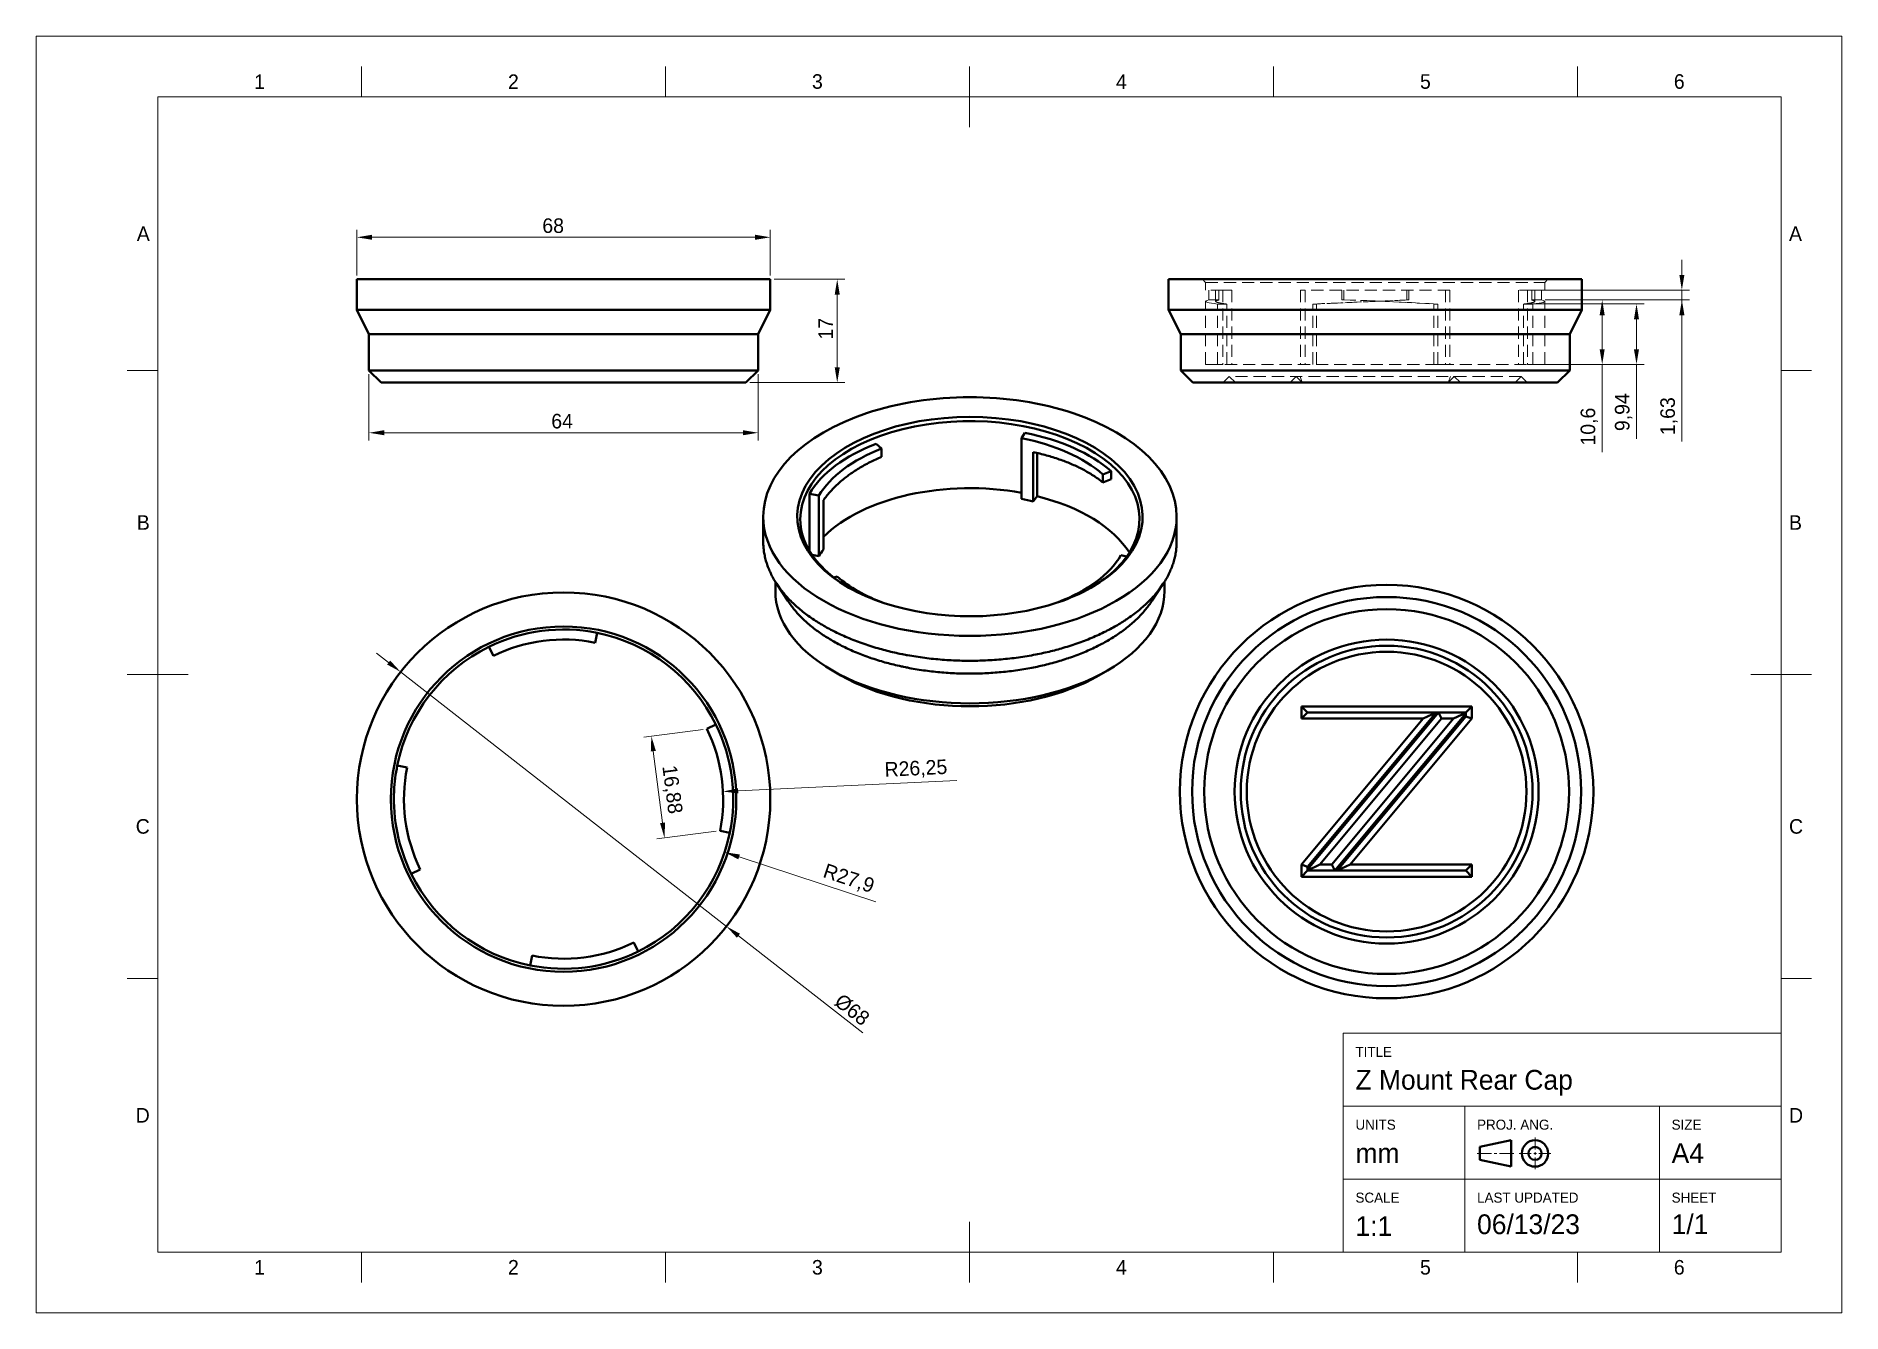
# Paper-space layout 'Sheet' of a CAD drawing. Header units: millimetres. Extents: x 0 to 297, y 0 to 210.
# The model-space entities are those that its viewports show. They can reach past a viewport. Long polylines and large blocks are cut down to what shows.
import ezdxf

# ---------------------------------------------------------------- set-up
doc = ezdxf.new("R2010")
doc.units = ezdxf.units.MM
doc.linetypes.add('DraftedLine', pattern=[3, 2, -1])
for name, color, linetype in [('Annotations', 7, 'Continuous'), ('Border', 7, 'Continuous'), ('Geometries', 7, 'Continuous')]:
    doc.layers.add(name, color=color, linetype=linetype)
doc.styles.add('Shapr0', font='txt', dxfattribs={"height": 2.3925})
doc.styles.add('Shapr1', font='txt', dxfattribs={"height": 2.3925})
doc.styles.add('Shapr2', font='txt', dxfattribs={"height": 2.3925})
doc.styles.add('Shapr3', font='txt', dxfattribs={"height": 2.3925})
doc.styles.add('Shapr4', font='txt', dxfattribs={"height": 2.3925})
doc.dimstyles.new('ISO-25', dxfattribs={"dimtxt": 2.5, "dimasz": 2.5, "dimexe": 1.25, "dimexo": 0.625, "dimtad": 1, "dimtxsty": 'Standard', "dimcen": 2.5, "dimadec": 0, "dimazin": 0, "dimtfac": 1, "dimtmove": 0, "dimatfit": 3, "dimfxl": 1, "dimarcsym": 0})

psp = doc.layouts.new('Sheet')

msp = doc.modelspace()

# ---------------------------------------------------------------- texts
at = {"layer": 'Border', "linetype": 'Continuous', "lineweight": 15, "char_height": 2.393, "width": 2.3925, "style": 'Shapr0'}
for s, insert, attachment_point in [('1', (36.75, 201.304), 8), ('2', (78.5, 201.304), 8), ('3', (128.5, 201.304), 8), ('4', (178.5, 201.304), 8), ('5', (228.5, 201.304), 8), ('6', (270.25, 201.304), 8), ('A', (18.696, 177.5), 6), ('A', (288.304, 177.5), 4), ('B', (18.696, 130), 6), ('B', (288.304, 130), 4), ('C', (18.696, 80), 6), ('C', (288.304, 80), 4), ('D', (18.696, 32.5), 6), ('D', (288.304, 32.5), 4), ('1', (36.75, 8.696), 2), ('2', (78.5, 8.696), 2), ('3', (128.5, 8.696), 2), ('4', (178.5, 8.696), 2), ('5', (228.5, 8.696), 2), ('6', (270.25, 8.696), 2)]:
    msp.add_mtext(s, dxfattribs=dict(at, insert=insert, attachment_point=attachment_point))
at = {"layer": 'Border', "linetype": 'Continuous', "lineweight": 15, "attachment_point": 1, "style": 'Shapr1'}
for s, insert, char_height in [('TITLE', (217, 43.75), 1.65), ('Z Mount Rear Cap', (217, 39.965), 3.25), ('UNITS', (217, 31.783), 1.65), ('PROJ. ANG.', (237, 31.783), 1.65), ('SIZE', (269, 31.783), 1.65), ('mm', (217, 27.9), 3.25), ('A4', (269, 27.9), 3.25), ('SCALE', (217, 19.783), 1.65), ('LAST UPDATED', (237, 19.783), 1.65), ('SHEET', (269, 19.783), 1.65), ('1:1', (217, 15.9), 3.25), ('06/13/23', (237, 16.204), 3.25), ('1/1', (269, 16.204), 3.25)]:
    msp.add_mtext(s, dxfattribs=dict(at, insert=insert, char_height=char_height))

# ---------------------------------------------------------------- blocks, each defined once
blk = doc.blocks.new('*D2')
at = {"layer": 'Annotations', "color": 0, "linetype": 'Continuous', "lineweight": 15}
for p, q in [((57.98, 106.96), (56.01, 108.5)), ((59.95, 105.43), (113.55, 63.57)), ((115.52, 62.04), (135.97, 46.07))]:
    blk.add_line(p, q, dxfattribs=at)
at = {"layer": 'Annotations', "color": 0}
for points in [[(57.73, 106.64), (58.24, 107.29), (59.95, 105.43)], [(115.77, 62.36), (115.26, 61.71), (113.55, 63.57)]]:
    blk.add_solid(points, dxfattribs=at)
at = {"layer": 'Defpoints', "color": 0}
for p in [(59.95, 105.43), (113.55, 63.57)]:
    blk.add_point(p, dxfattribs=at)
at = {"layer": 'Annotations', "color": 0, "lineweight": 15, "insert": (134.2, 49.85), "char_height": 2.393, "attachment_point": 5, "rotation": 322.0151, "style": 'Shapr4'}
blk.add_mtext('\\A1;%%c68', dxfattribs=at)
blk = doc.blocks.new('*D3')
at = {"layer": 'Annotations', "color": 0, "linetype": 'Continuous', "lineweight": 15}
blk.add_line((115.62, 74.99), (138.11, 67.59), dxfattribs=at)
at = {"layer": 'Annotations', "color": 0}
blk.add_solid([(115.75, 75.39), (115.49, 74.6), (113.25, 75.77)], dxfattribs=at)
at = {"layer": 'Defpoints', "color": 0}
for p in [(86.75, 84.5), (113.25, 75.77)]:
    blk.add_point(p, dxfattribs=at)
at = {"layer": 'Annotations', "color": 0, "lineweight": 15, "insert": (133.62, 71.3), "char_height": 2.393, "attachment_point": 5, "rotation": 341.773, "style": 'Shapr4'}
blk.add_mtext('\\A1;R27,9', dxfattribs=at)
blk = doc.blocks.new('*D4')
at = {"layer": 'Annotations', "color": 0, "linetype": 'Continuous', "lineweight": 15}
blk.add_line((115.47, 85.87), (151.43, 87.58), dxfattribs=at)
at = {"layer": 'Annotations', "color": 0}
blk.add_solid([(115.45, 86.28), (115.49, 85.45), (112.97, 85.75)], dxfattribs=at)
at = {"layer": 'Defpoints', "color": 0}
for p in [(86.75, 84.5), (112.97, 85.75)]:
    blk.add_point(p, dxfattribs=at)
at = {"layer": 'Annotations', "color": 0, "lineweight": 15, "insert": (144.71, 89.39), "char_height": 2.393, "attachment_point": 5, "rotation": 2.7284, "style": 'Shapr4'}
blk.add_mtext('\\A1;R26,25', dxfattribs=at)
blk = doc.blocks.new('*D5')
at = {"layer": 'Annotations', "color": 0, "linetype": 'Continuous', "lineweight": 15}
for p, q in [((109.7, 95.97), (99.95, 94.71)), ((101.51, 92.39), (103.03, 80.61)), ((111.86, 79.23), (102.11, 77.97))]:
    blk.add_line(p, q, dxfattribs=at)
at = {"layer": 'Annotations', "color": 0}
for points in [[(101.93, 92.44), (101.1, 92.34), (101.19, 94.87)], [(102.62, 80.56), (103.45, 80.67), (103.35, 78.13)]]:
    blk.add_solid(points, dxfattribs=at)
at = {"layer": 'Defpoints', "color": 0}
for p in [(110.32, 96.05), (103.35, 78.13), (112.48, 79.31)]:
    blk.add_point(p, dxfattribs=at)
at = {"layer": 'Annotations', "color": 0, "lineweight": 15, "insert": (104.47, 86.06), "char_height": 2.393, "attachment_point": 5, "rotation": 277.3496, "style": 'Shapr4'}
blk.add_mtext('\\A1;16,88', dxfattribs=at)
blk = doc.blocks.new('*D6')
at = {"layer": 'Annotations', "color": 0, "linetype": 'Continuous', "lineweight": 15}
for p, q in [((248.22, 166.6), (258.83, 166.6)), ((257.58, 164.1), (257.58, 158.5)), ((248.78, 156), (258.83, 156)), ((257.58, 156), (257.58, 141.59))]:
    blk.add_line(p, q, dxfattribs=at)
at = {"layer": 'Annotations', "color": 0}
for points in [[(257.99, 164.1), (257.16, 164.1), (257.58, 166.6)], [(257.16, 158.5), (257.99, 158.5), (257.58, 156)]]:
    blk.add_solid(points, dxfattribs=at)
at = {"layer": 'Defpoints', "color": 0}
for p in [(247.6, 166.6), (248.15, 156), (257.58, 156)]:
    blk.add_point(p, dxfattribs=at)
at = {"layer": 'Annotations', "color": 0, "lineweight": 15, "insert": (255.45, 145.77), "char_height": 2.393, "attachment_point": 5, "rotation": 90, "style": 'Shapr3'}
blk.add_mtext('\\A1;10,6', dxfattribs=at)
blk = doc.blocks.new('*D7')
at = {"layer": 'Annotations', "color": 0, "linetype": 'Continuous', "lineweight": 15}
for p, q in [((245.28, 165.94), (264.47, 165.94)), ((263.22, 163.44), (263.22, 158.5)), ((245.28, 156), (264.47, 156)), ((263.22, 156), (263.22, 143.75))]:
    blk.add_line(p, q, dxfattribs=at)
at = {"layer": 'Annotations', "color": 0}
for points in [[(263.63, 163.44), (262.8, 163.44), (263.22, 165.94)], [(262.8, 158.5), (263.63, 158.5), (263.22, 156)]]:
    blk.add_solid(points, dxfattribs=at)
at = {"layer": 'Defpoints', "color": 0}
for p in [(244.66, 165.94), (244.66, 156), (263.22, 156)]:
    blk.add_point(p, dxfattribs=at)
at = {"layer": 'Annotations', "color": 0, "lineweight": 15, "insert": (261.09, 148.15), "char_height": 2.393, "attachment_point": 5, "rotation": 90, "style": 'Shapr3'}
blk.add_mtext('\\A1;9,94', dxfattribs=at)
blk = doc.blocks.new('*D8')
at = {"layer": 'Annotations', "color": 0, "linetype": 'Continuous', "lineweight": 15}
for p, q in [((270.68, 170.72), (270.68, 173.22)), ((248.22, 168.22), (271.93, 168.22)), ((248.22, 166.6), (271.93, 166.6)), ((270.68, 168.22), (270.68, 166.6)), ((270.68, 166.6), (270.68, 143.32)), ((270.68, 164.1), (270.68, 161.6))]:
    blk.add_line(p, q, dxfattribs=at)
at = {"layer": 'Annotations', "color": 0}
for points in [[(270.27, 170.72), (271.1, 170.72), (270.68, 168.22)], [(271.1, 164.1), (270.27, 164.1), (270.68, 166.6)]]:
    blk.add_solid(points, dxfattribs=at)
at = {"layer": 'Defpoints', "color": 0}
for p in [(247.6, 168.22), (247.6, 166.6), (270.68, 166.6)]:
    blk.add_point(p, dxfattribs=at)
at = {"layer": 'Annotations', "color": 0, "lineweight": 15, "insert": (268.56, 147.49), "char_height": 2.393, "attachment_point": 5, "rotation": 90, "style": 'Shapr3'}
blk.add_mtext('\\A1;1,63', dxfattribs=at)
blk = doc.blocks.new('*D9')
at = {"layer": 'Annotations', "color": 0, "linetype": 'Continuous', "lineweight": 15}
for p, q in [((121.38, 170), (133.01, 170)), ((131.76, 155.5), (131.76, 167.5)), ((117.38, 153), (133.01, 153))]:
    blk.add_line(p, q, dxfattribs=at)
at = {"layer": 'Annotations', "color": 0}
for points in [[(132.18, 167.5), (131.35, 167.5), (131.76, 170)], [(131.35, 155.5), (132.18, 155.5), (131.76, 153)]]:
    blk.add_solid(points, dxfattribs=at)
at = {"layer": 'Defpoints', "color": 0}
for p in [(120.75, 170), (131.76, 170), (116.75, 153)]:
    blk.add_point(p, dxfattribs=at)
at = {"layer": 'Annotations', "color": 0, "lineweight": 15, "insert": (129.87, 161.86), "char_height": 2.393, "attachment_point": 5, "rotation": 90, "style": 'Shapr2'}
blk.add_mtext('\\A1;17', dxfattribs=at)
blk = doc.blocks.new('*D10')
at = {"layer": 'Annotations', "color": 0, "linetype": 'Continuous', "lineweight": 15}
for p, q in [((52.75, 170.62), (52.75, 178.16)), ((118.25, 176.91), (55.25, 176.91)), ((120.75, 170.62), (120.75, 178.16))]:
    blk.add_line(p, q, dxfattribs=at)
at = {"layer": 'Annotations', "color": 0}
for points in [[(55.25, 177.33), (55.25, 176.5), (52.75, 176.91)], [(118.25, 176.5), (118.25, 177.33), (120.75, 176.91)]]:
    blk.add_solid(points, dxfattribs=at)
at = {"layer": 'Defpoints', "color": 0}
for p in [(52.75, 176.91), (52.75, 170), (120.75, 170)]:
    blk.add_point(p, dxfattribs=at)
at = {"layer": 'Annotations', "color": 0, "lineweight": 15, "insert": (85.04, 178.81), "char_height": 2.393, "attachment_point": 5, "style": 'Shapr2'}
blk.add_mtext('\\A1;68', dxfattribs=at)
blk = doc.blocks.new('*D11')
at = {"layer": 'Annotations', "color": 0, "linetype": 'Continuous', "lineweight": 15}
for p, q in [((54.75, 154.38), (54.75, 143.51)), ((118.75, 154.38), (118.75, 143.51)), ((57.25, 144.76), (116.25, 144.76))]:
    blk.add_line(p, q, dxfattribs=at)
at = {"layer": 'Annotations', "color": 0}
for points in [[(57.25, 145.18), (57.25, 144.35), (54.75, 144.76)], [(116.25, 144.35), (116.25, 145.18), (118.75, 144.76)]]:
    blk.add_solid(points, dxfattribs=at)
at = {"layer": 'Defpoints', "color": 0}
for p in [(54.75, 155), (118.75, 155), (118.75, 144.76)]:
    blk.add_point(p, dxfattribs=at)
at = {"layer": 'Annotations', "color": 0, "lineweight": 15, "insert": (86.51, 146.66), "char_height": 2.393, "attachment_point": 5, "style": 'Shapr2'}
blk.add_mtext('\\A1;64', dxfattribs=at)
blk = doc.blocks.new('*U12')
at = {"layer": 'Border', "linetype": 'Continuous', "lineweight": 15}
for p, q in [((287, 46), (215, 46)), ((215, 10), (215, 46)), ((287, 10), (287, 46)), ((287, 34), (215, 34)), ((235, 10), (235, 34)), ((267, 10), (267, 34)), ((246.53, 26.88), (246.53, 28.83)), ((237, 26.23), (239.38, 26.23)), ((239.82, 26.23), (240.25, 26.23)), ((243.07, 26.23), (240.68, 26.23)), ((245.88, 26.23), (243.93, 26.23)), ((246.32, 26.23), (246.75, 26.23)), ((246.53, 26.02), (246.53, 26.45)), ((246.53, 25.58), (246.53, 23.63)), ((247.18, 26.23), (249.13, 26.23)), ((287, 22), (215, 22)), ((287, 10), (215, 10))]:
    blk.add_line(p, q, dxfattribs=at)
at = {"layer": 'Border', "linetype": 'Continuous', "lineweight": 40}
for p, q in [((237.43, 27.32), (242.63, 28.4)), ((237.43, 27.32), (237.43, 25.15)), ((242.63, 28.4), (242.63, 24.07)), ((237.43, 25.15), (242.63, 24.07))]:
    blk.add_line(p, q, dxfattribs=at)
for radius in [2.17, 1.08]:
    blk.add_circle((246.53, 26.23), radius, dxfattribs=at)

# ---------------------------------------------------------------- dimensions: what is measured, and where the dimension line sits
at = {"layer": 'Annotations', "linetype": 'Continuous', "lineweight": 15}
for base, p1, p2, picture, middle in [((52.75, 176.913), (120.75, 170), (52.75, 170), '*D10', (85.036, 176.913)), ((118.75, 144.762), (54.75, 155), (118.75, 155), '*D11', (86.509, 144.762))]:
    dim = msp.add_linear_dim(base=base, p1=p1, p2=p2, dimstyle='ISO-25', override={"dimscale": 1, "dimgap": 0.7, "dimdec": 2, "dimlfac": 1, "dimrnd": 0.01, "dimzin": 8, "dimdsep": 44, "dimtxsty": 'Shapr2', "dimse1": 0, "dimse2": 0, "dimadec": 2, "dimtol": 0, "dimlim": 0, "dimtp": 0, "dimtm": 0, "dimtfac": 0.6, "dimtdec": 8, "dimfrac": 2, "dimtolj": 1, "dimlwd": 15, "dimlwe": 15}, dxfattribs=at)
    dim.commit()
    dim.dimension.update_dxf_attribs({"geometry": picture, "text_midpoint": middle, "dimtype": 160})
for base, p1, p2, angle, override, picture, middle, dimtype in [((270.6847, 166.5999), (247.5995, 168.225), (247.5995, 166.5999), 90, {"dimscale": 1, "dimgap": 0.7, "dimdec": 2, "dimlfac": 1, "dimrnd": 0.01, "dimzin": 8, "dimdsep": 44, "dimtxsty": 'Shapr3', "dimse1": 0, "dimse2": 0, "dimadec": 2, "dimtol": 0, "dimlim": 0, "dimtp": 0, "dimtm": 0, "dimtfac": 0.6, "dimtdec": 8, "dimfrac": 2, "dimtolj": 1, "dimlwd": 15, "dimlwe": 15}, '*D8', (270.6847, 147.4937), 160), ((131.762, 170), (116.75, 153), (120.75, 170), 270, {"dimscale": 1, "dimgap": 0.7, "dimdec": 2, "dimlfac": 1, "dimrnd": 0.01, "dimzin": 8, "dimdsep": 44, "dimtxsty": 'Shapr2', "dimse1": 0, "dimse2": 0, "dimadec": 2, "dimtol": 0, "dimlim": 0, "dimtp": 0, "dimtm": 0, "dimtfac": 0.6, "dimtdec": 8, "dimfrac": 2, "dimtolj": 1, "dimlwd": 15, "dimlwe": 15}, '*D9', (131.762, 161.861), 160), ((257.576, 156), (247.6, 166.6), (248.15, 156), 270, {"dimscale": 1, "dimgap": 0.7, "dimdec": 2, "dimlfac": 1, "dimrnd": 0.01, "dimzin": 8, "dimdsep": 44, "dimtxsty": 'Shapr3', "dimse1": 0, "dimse2": 0, "dimadec": 2, "dimtol": 0, "dimlim": 0, "dimtp": 0, "dimtm": 0, "dimtfac": 0.6, "dimtdec": 8, "dimfrac": 2, "dimtolj": 1, "dimlwd": 15, "dimlwe": 15}, '*D6', (257.576, 145.765), 160), ((263.218, 156), (244.657, 165.937), (244.657, 156), 90, {"dimscale": 1, "dimgap": 0.7, "dimdec": 2, "dimlfac": 1, "dimrnd": 0.01, "dimzin": 8, "dimdsep": 44, "dimtxsty": 'Shapr3', "dimse1": 0, "dimse2": 0, "dimadec": 2, "dimtol": 0, "dimlim": 0, "dimtp": 0, "dimtm": 0, "dimtfac": 0.6, "dimtdec": 8, "dimfrac": 2, "dimtolj": 1, "dimlwd": 15, "dimlwe": 15}, '*D7', (263.218, 148.149), 160), ((103.352, 78.134), (110.323, 96.048), (112.482, 79.311), 277.34961, {"dimscale": 1, "dimgap": 0.7, "dimdec": 2, "dimlfac": 1, "dimrnd": 0.01, "dimzin": 8, "dimdsep": 44, "dimtxsty": 'Shapr4', "dimadec": 2, "dimtol": 0, "dimlim": 0, "dimtp": 0, "dimtm": 0, "dimtfac": 0.6, "dimtdec": 8, "dimfrac": 2, "dimtolj": 1, "dimlwd": 15, "dimlwe": 15}, '*D5', (102.364, 85.791), 161)]:
    dim = msp.add_linear_dim(base=base, p1=p1, p2=p2, angle=angle, dimstyle='ISO-25', override=override, dxfattribs=at)
    dim.commit()
    dim.dimension.update_dxf_attribs({"geometry": picture, "text_midpoint": middle, "dimtype": dimtype})
dim = msp.add_diameter_dim_2p(p1=(59.952, 105.425), p2=(113.548, 63.575), dimstyle='ISO-25', override={"dimscale": 1, "dimgap": 0.7, "dimdec": 2, "dimlfac": 1, "dimrnd": 0.01, "dimzin": 8, "dimdsep": 44, "dimtxsty": 'Shapr4', "dimcen": 2.5, "dimadec": 2, "dimtol": 0, "dimlim": 0, "dimtp": 0, "dimtm": 0, "dimtfac": 0.6, "dimtdec": 8, "dimtofl": 1, "dimfrac": 2, "dimtolj": 1, "dimlwd": 15, "dimlwe": 15}, dxfattribs=at)
dim.commit()
dim.dimension.update_dxf_attribs({"geometry": '*D2', "text_midpoint": (133.035, 48.358), "dimtype": 163})
for mpoint, picture, middle in [((112.97, 85.75), '*D4', (144.81, 87.267)), ((113.25, 75.773), '*D3', (132.951, 69.286))]:
    dim = msp.add_radius_dim(center=(86.75, 84.5), mpoint=mpoint, dimstyle='ISO-25', override={"dimscale": 1, "dimgap": 0.7, "dimdec": 2, "dimlfac": 1, "dimrnd": 0.01, "dimzin": 8, "dimdsep": 44, "dimtxsty": 'Shapr4', "dimcen": 0, "dimadec": 2, "dimtol": 0, "dimlim": 0, "dimtp": 0, "dimtm": 0, "dimtfac": 0.6, "dimtdec": 8, "dimtofl": 0, "dimfrac": 2, "dimtolj": 1, "dimlwd": 15, "dimlwe": 15}, dxfattribs=at)
    dim.commit()
    dim.dimension.update_dxf_attribs({"geometry": picture, "text_midpoint": middle, "dimtype": 164})

# ---------------------------------------------------------------- linework, layer by layer
at = {"layer": 'Border', "linetype": 'Continuous', "lineweight": 15}
for p, q in [((53.5, 200), (53.5, 205)), ((103.5, 200), (103.5, 205)), ((153.5, 195), (153.5, 205)), ((203.5, 200), (203.5, 205)), ((253.5, 200), (253.5, 205)), ((287, 200), (20, 200)), ((20, 200), (20, 10)), ((287, 10), (287, 200)), ((20, 155), (15, 155)), ((287, 155), (292, 155)), ((25, 105), (15, 105)), ((282, 105), (292, 105)), ((20, 55), (15, 55)), ((287, 55), (292, 55)), ((153.5, 15), (153.5, 5)), ((20, 10), (287, 10)), ((53.5, 10), (53.5, 5)), ((103.5, 10), (103.5, 5)), ((203.5, 10), (203.5, 5)), ((253.5, 10), (253.5, 5))]:
    msp.add_line(p, q, dxfattribs=at)
at = {"layer": 'Geometries', "linetype": 'Continuous', "lineweight": 40}
for p, q in [((52.75, 165), (52.75, 170)), ((120.75, 170), (52.75, 170)), ((120.75, 165), (120.75, 170)), ((186.25, 165), (186.25, 170)), ((254.25, 170), (186.25, 170)), ((254.25, 165), (254.25, 170)), ((120.75, 165), (52.75, 165)), ((52.75, 165), (54.75, 161)), ((118.75, 161), (120.75, 165)), ((254.25, 165), (186.25, 165)), ((186.25, 165), (188.25, 161)), ((252.25, 161), (254.25, 165)), ((118.75, 161), (54.75, 161)), ((54.75, 161), (54.75, 155)), ((118.75, 161), (118.75, 155)), ((252.25, 161), (188.25, 161)), ((188.25, 161), (188.25, 155)), ((252.25, 161), (252.25, 155)), ((54.75, 155), (56.75, 153)), ((54.75, 155), (118.75, 155)), ((118.75, 155), (116.75, 153)), ((188.25, 155), (190.25, 153)), ((188.25, 155), (252.25, 155)), ((252.25, 155), (250.25, 153)), ((116.75, 153), (56.75, 153)), ((250.25, 153), (190.25, 153)), ((139.063, 142.145), (138.15, 142.939)), ((162.092, 143.86), (162.627, 144.761)), ((162.092, 143.86), (162.092, 134.882)), ((139.063, 142.145), (139.063, 140.818)), ((164.015, 133.449), (164.015, 141.563)), ((164.67, 134.323), (164.67, 141.418)), ((175.454, 137.909), (176.828, 138.436)), ((175.454, 137.909), (175.454, 136.582)), ((175.454, 136.582), (176.828, 137.109)), ((176.828, 138.436), (176.828, 137.109)), ((127.194, 134.74), (127.194, 125.345)), ((128.755, 134.431), (127.194, 134.74)), ((128.755, 134.431), (128.755, 133.859)), ((128.755, 133.859), (128.755, 124.449)), ((129.498, 127.665), (129.498, 133.673)), ((162.092, 134.882), (162.092, 133.878)), ((164.015, 133.449), (164.67, 134.323)), ((119.589, 126.889), (119.589, 130.971)), ((187.589, 126.889), (187.589, 130.971)), ((129.498, 125.559), (129.498, 127.665)), ((127.621, 124.673), (128.755, 124.449)), ((178.424, 124.613), (179.383, 124.423)), ((121.589, 120.256), (121.589, 118.724)), ((121.786, 119.947), (123.657, 117.09)), ((131.725, 121.135), (131.216, 120.939)), ((183.522, 117.09), (185.393, 119.947)), ((185.589, 120.255), (185.589, 118.724)), ((168.116, 116.898), (168.116, 116.882)), ((168.13, 116.886), (168.116, 116.898)), ((91.939, 110.232), (92.265, 111.85)), ((75.202, 108.073), (74.476, 109.555)), ((137.281, 107.727), (137.28, 107.727)), ((137.355, 107.701), (137.281, 107.727)), ((169.898, 107.727), (169.898, 107.727)), ((130.962, 105.66), (132.376, 104.843)), ((176.217, 105.66), (174.803, 104.843)), ((208.125, 99.742), (236.125, 99.742)), ((208.125, 97.742), (208.125, 99.742)), ((208.125, 99.742), (209.125, 98.742)), ((208.125, 97.742), (209.125, 98.742)), ((209.125, 98.742), (230.26, 98.742)), ((230.26, 98.742), (209.125, 73.38)), ((209.125, 72.904), (230.656, 98.742)), ((235.125, 98.58), (213.593, 72.742)), ((213.99, 72.742), (235.125, 98.104)), ((230.26, 98.742), (228.125, 97.742)), ((230.656, 98.742), (230.26, 98.742)), ((231.125, 97.742), (230.656, 98.742)), ((235.125, 98.742), (230.656, 98.742)), ((233.125, 97.742), (235.168, 98.699)), ((236.125, 99.742), (235.125, 98.742)), ((235.168, 98.699), (235.125, 98.742)), ((235.125, 98.58), (235.168, 98.699)), ((235.125, 98.104), (235.125, 98.58)), ((235.125, 98.104), (236.125, 97.742)), ((236.125, 99.742), (236.125, 97.742)), ((110.323, 96.048), (111.805, 96.774)), ((228.125, 97.742), (208.125, 73.742)), ((208.125, 97.742), (228.125, 97.742)), ((211.125, 73.742), (231.125, 97.742)), ((213.125, 73.742), (233.125, 97.742)), ((216.125, 73.742), (236.125, 97.742)), ((231.125, 97.742), (233.125, 97.742)), ((61.018, 89.689), (59.4, 90.015)), ((112.482, 79.311), (114.1, 78.985)), ((63.177, 72.952), (61.695, 72.226)), ((208.125, 71.742), (208.125, 73.742)), ((209.125, 73.38), (208.125, 73.742)), ((208.125, 71.742), (209.125, 72.742)), ((236.125, 71.742), (208.125, 71.742)), ((209.081, 72.785), (211.125, 73.742)), ((209.125, 72.904), (209.081, 72.785)), ((209.125, 72.742), (209.081, 72.785)), ((209.125, 73.38), (209.125, 72.904)), ((209.125, 72.742), (213.593, 72.742)), ((213.125, 73.742), (211.125, 73.742)), ((213.593, 72.742), (213.125, 73.742)), ((213.593, 72.742), (213.99, 72.742)), ((213.99, 72.742), (216.125, 73.742)), ((235.125, 72.742), (213.99, 72.742)), ((236.125, 73.742), (216.125, 73.742)), ((236.125, 73.742), (235.125, 72.742)), ((236.125, 71.742), (235.125, 72.742)), ((236.125, 73.742), (236.125, 71.742)), ((98.298, 60.927), (99.024, 59.445)), ((81.235, 57.15), (81.561, 58.768))]:
    msp.add_line(p, q, dxfattribs=at)
at = {"layer": 'Geometries', "linetype": 'DraftedLine', "lineweight": 15}
for p, q in [((191.85, 170), (192.35, 169.5)), ((192.35, 168.225), (192.35, 169.5)), ((192.35, 169.5), (248.15, 169.5)), ((248.65, 170), (248.15, 169.5)), ((248.15, 168.225), (248.15, 169.5)), ((195.195, 168.225), (192.35, 168.225)), ((192.35, 156), (192.35, 166.371)), ((192.9, 168.225), (192.9, 166.6)), ((194.518, 166.6), (192.9, 166.6)), ((194, 168.225), (194, 166.371)), ((194.518, 168.225), (194.518, 166.6)), ((195.195, 168.225), (195.195, 156)), ((196.677, 168.225), (195.195, 168.225)), ((196.677, 168.225), (196.677, 156)), ((207.976, 168.225), (207.976, 156)), ((208.702, 168.225), (207.976, 168.225)), ((208.702, 168.225), (208.702, 156)), ((214.735, 168.225), (208.702, 168.225)), ((232.524, 168.225), (214.735, 168.225)), ((214.735, 168.225), (214.735, 166.6)), ((215.061, 166.6), (214.735, 166.6)), ((215.061, 168.225), (215.061, 166.6)), ((219.712, 166.472), (220.001, 166.464)), ((219.717, 166.472), (219.713, 166.472)), ((220.009, 166.464), (219.815, 166.469)), ((220.243, 166.458), (220.001, 166.464)), ((220.009, 166.462), (220.001, 166.462)), ((220.001, 166.462), (220.001, 166.462)), ((220.009, 166.464), (220.244, 166.458)), ((220.243, 166.458), (221.145, 166.41)), ((220.244, 166.458), (221.175, 166.412)), ((220.256, 166.371), (220.253, 166.371)), ((220.253, 166.371), (220.254, 166.371)), ((220.254, 166.371), (221.169, 166.409)), ((221.144, 166.41), (220.256, 166.371)), ((221.174, 166.412), (221.144, 166.41)), ((221.145, 166.41), (221.169, 166.409)), ((221.201, 166.41), (221.169, 166.409)), ((221.201, 166.41), (221.175, 166.412)), ((225.439, 168.225), (225.439, 166.6)), ((225.439, 166.6), (225.765, 166.6)), ((225.765, 168.225), (225.765, 166.6)), ((231.798, 168.225), (231.798, 156)), ((232.524, 168.225), (232.524, 156)), ((245.982, 168.225), (243.823, 168.225)), ((243.823, 168.225), (243.823, 156)), ((245.305, 168.225), (245.305, 156)), ((247.6, 168.225), (245.982, 168.225)), ((245.982, 168.225), (245.982, 166.6)), ((247.6, 166.6), (245.982, 166.6)), ((246.5, 166.371), (246.5, 168.225)), ((247.6, 168.225), (247.6, 166.6)), ((248.15, 168.225), (247.6, 168.225)), ((248.15, 156), (248.15, 166.371)), ((194.309, 156), (194.309, 165.937)), ((194.309, 165.937), (195.843, 165.937)), ((195.843, 156), (195.843, 165.937)), ((209.979, 156), (209.979, 165.937)), ((210.587, 165.937), (209.979, 165.937)), ((210.587, 156), (210.587, 165.937)), ((229.913, 165.937), (230.521, 165.937)), ((229.913, 156), (229.913, 165.937)), ((230.521, 156), (230.521, 165.937)), ((246.191, 165.937), (244.657, 165.937)), ((244.657, 156), (244.657, 165.937)), ((246.191, 156), (246.191, 165.937)), ((194.309, 156), (192.35, 156)), ((194.309, 156), (195.195, 156)), ((230.521, 156), (195.195, 156)), ((231.798, 156), (230.521, 156)), ((232.524, 156), (231.798, 156)), ((248.15, 156), (232.524, 156)), ((195.25, 153), (196.25, 154)), ((196.25, 154), (197.25, 153)), ((244.25, 154), (196.25, 154)), ((206.25, 153), (207.25, 154)), ((207.25, 154), (207.293, 153.957)), ((207.412, 154), (207.293, 153.957)), ((207.293, 153.957), (208.25, 153)), ((207.888, 154), (208.25, 153)), ((232.612, 154), (232.25, 153)), ((232.25, 153), (233.25, 154)), ((233.088, 154), (233.207, 153.957)), ((234.25, 153), (233.25, 154)), ((244.25, 154), (243.25, 153)), ((245.25, 153), (244.25, 154))]:
    msp.add_line(p, q, dxfattribs=at)
at = {"layer": 'Geometries', "linetype": 'DraftedLine', "lineweight": 15, "flags": 128}
for points in [[(192.35, 166.371), (192.36, 166.401), (192.448, 166.467), (192.628, 166.534), (192.9, 166.6)], [(194.309, 165.937), (193.761, 166.004), (193.301, 166.07), (192.93, 166.136), (192.649, 166.202), (192.46, 166.269), (192.364, 166.335), (192.35, 166.371)], [(194.518, 166.6), (194.461, 166.587), (194.407, 166.574), (194.357, 166.561), (194.31, 166.548), (194.266, 166.535), (194.226, 166.522), (194.189, 166.509), (194.155, 166.496), (194.123, 166.482), (194.095, 166.469), (194.07, 166.455), (194.049, 166.442), (194.032, 166.428), (194.019, 166.414), (194.009, 166.401), (194.003, 166.387), (194, 166.374), (194, 166.371)], [(194, 166.371), (194.001, 166.36), (194.006, 166.346), (194.015, 166.333), (194.026, 166.32), (194.04, 166.307), (194.058, 166.294), (194.08, 166.281), (194.104, 166.269), (194.132, 166.256), (194.163, 166.243), (194.198, 166.23), (194.236, 166.217), (194.277, 166.204), (194.322, 166.191), (194.37, 166.178), (194.421, 166.165), (194.478, 166.151), (194.539, 166.138), (194.603, 166.124), (194.671, 166.11), (194.743, 166.097), (194.818, 166.083), (194.896, 166.07), (194.979, 166.056), (195.064, 166.042), (195.154, 166.029), (195.246, 166.015), (195.343, 166.002), (195.437, 165.989), (195.534, 165.976), (195.634, 165.963), (195.737, 165.95), (195.843, 165.937)], [(209.979, 165.937), (211.49, 166.004), (213.029, 166.07), (214.592, 166.136), (216.174, 166.202), (217.77, 166.269), (219.374, 166.335), (220.254, 166.371)], [(220.253, 166.371), (219.998, 166.36), (219.688, 166.346), (219.377, 166.333), (219.085, 166.32), (218.792, 166.307), (218.5, 166.294), (218.208, 166.281), (217.917, 166.269), (217.622, 166.256), (217.327, 166.243), (217.033, 166.23), (216.739, 166.217), (216.445, 166.204), (216.152, 166.191), (215.86, 166.178), (215.568, 166.165), (215.263, 166.151), (214.959, 166.138), (214.655, 166.124), (214.352, 166.11), (214.05, 166.097), (213.749, 166.083), (213.448, 166.07), (213.149, 166.056), (212.851, 166.042), (212.553, 166.029), (212.257, 166.015), (211.962, 166.002), (211.685, 165.989), (211.409, 165.976), (211.134, 165.963), (210.86, 165.95), (210.587, 165.937)], [(219.815, 166.469), (218.858, 166.493), (217.476, 166.529), (216.1, 166.564), (214.735, 166.6)], [(215.061, 166.6), (216.776, 166.552), (218.506, 166.505), (219.712, 166.472)], [(219.815, 166.469), (219.814, 166.469), (219.811, 166.469), (219.807, 166.469), (219.803, 166.469), (219.799, 166.469), (219.795, 166.469), (219.792, 166.469), (219.788, 166.47), (219.785, 166.47), (219.782, 166.47), (219.779, 166.47), (219.776, 166.47), (219.773, 166.47), (219.77, 166.47), (219.766, 166.47), (219.763, 166.47), (219.76, 166.47), (219.756, 166.471), (219.752, 166.471), (219.749, 166.471), (219.746, 166.471), (219.743, 166.471), (219.74, 166.471), (219.736, 166.471), (219.732, 166.471), (219.728, 166.472), (219.725, 166.472), (219.721, 166.472), (219.718, 166.472), (219.717, 166.472)], [(220.178, 166.455), (220.178, 166.455), (220.178, 166.456), (220.177, 166.456), (220.176, 166.456), (220.175, 166.456), (220.174, 166.456), (220.173, 166.456), (220.171, 166.456), (220.17, 166.456), (220.169, 166.456), (220.167, 166.456), (220.165, 166.456), (220.163, 166.456), (220.161, 166.456), (220.16, 166.456), (220.158, 166.456), (220.156, 166.456), (220.155, 166.456), (220.153, 166.456), (220.152, 166.456), (220.151, 166.457), (220.149, 166.457), (220.148, 166.457), (220.147, 166.457), (220.146, 166.457), (220.144, 166.457), (220.142, 166.457), (220.14, 166.457), (220.138, 166.457), (220.135, 166.457), (220.133, 166.457), (220.131, 166.457), (220.128, 166.457), (220.125, 166.457), (220.122, 166.458), (220.119, 166.458), (220.116, 166.458), (220.113, 166.458), (220.11, 166.458), (220.107, 166.458), (220.104, 166.458), (220.101, 166.458), (220.098, 166.458), (220.097, 166.458), (220.095, 166.459), (220.093, 166.459), (220.091, 166.459), (220.089, 166.459), (220.086, 166.459), (220.084, 166.459), (220.081, 166.459), (220.078, 166.459), (220.073, 166.459), (220.067, 166.46), (220.062, 166.46), (220.056, 166.46), (220.05, 166.46), (220.048, 166.46), (220.045, 166.46), (220.043, 166.46), (220.04, 166.461), (220.038, 166.461), (220.036, 166.461), (220.034, 166.461), (220.032, 166.461), (220.028, 166.461), (220.024, 166.461), (220.02, 166.461), (220.017, 166.461), (220.014, 166.462), (220.011, 166.462), (220.008, 166.462), (220.004, 166.462), (220, 166.462), (219.996, 166.462), (219.992, 166.462), (219.988, 166.462), (219.984, 166.463), (219.979, 166.463), (219.975, 166.463), (219.97, 166.463), (219.966, 166.463), (219.961, 166.463), (219.955, 166.464), (219.95, 166.464), (219.944, 166.464), (219.939, 166.464), (219.935, 166.464), (219.93, 166.465), (219.926, 166.465), (219.922, 166.465), (219.919, 166.465), (219.915, 166.465), (219.911, 166.465), (219.906, 166.465), (219.901, 166.466), (219.896, 166.466), (219.892, 166.466), (219.888, 166.466), (219.884, 166.466), (219.879, 166.466), (219.874, 166.467), (219.871, 166.467), (219.868, 166.467), (219.865, 166.467), (219.863, 166.467), (219.861, 166.467), (219.859, 166.467), (219.856, 166.467), (219.854, 166.467), (219.852, 166.467), (219.85, 166.467), (219.848, 166.467), (219.845, 166.468), (219.842, 166.468), (219.839, 166.468), (219.836, 166.468), (219.832, 166.468), (219.829, 166.468), (219.826, 166.468), (219.823, 166.468), (219.82, 166.468), (219.817, 166.469), (219.815, 166.469)], [(220.001, 166.462), (220.002, 166.462), (220.002, 166.462), (220.003, 166.462), (220.004, 166.462), (220.005, 166.462), (220.006, 166.462), (220.007, 166.462), (220.008, 166.462), (220.009, 166.462), (220.01, 166.462), (220.011, 166.461), (220.012, 166.461), (220.013, 166.461), (220.014, 166.461), (220.015, 166.461), (220.016, 166.461), (220.017, 166.461), (220.017, 166.461), (220.018, 166.461), (220.019, 166.461), (220.019, 166.461), (220.02, 166.461), (220.02, 166.461), (220.021, 166.461), (220.022, 166.461), (220.022, 166.461), (220.023, 166.461), (220.024, 166.461), (220.025, 166.461), (220.027, 166.461), (220.028, 166.461), (220.029, 166.461), (220.03, 166.461), (220.031, 166.461), (220.031, 166.461), (220.033, 166.461), (220.034, 166.461), (220.035, 166.461), (220.037, 166.461), (220.038, 166.461), (220.039, 166.46), (220.04, 166.46), (220.041, 166.46), (220.042, 166.46), (220.043, 166.46), (220.044, 166.46), (220.046, 166.46), (220.047, 166.46), (220.049, 166.46), (220.051, 166.46), (220.053, 166.46), (220.055, 166.46), (220.057, 166.46), (220.06, 166.46), (220.062, 166.46), (220.065, 166.46), (220.068, 166.459), (220.07, 166.459), (220.072, 166.459), (220.074, 166.459), (220.076, 166.459), (220.078, 166.459), (220.08, 166.459), (220.082, 166.459), (220.084, 166.459), (220.086, 166.459), (220.087, 166.459), (220.088, 166.459), (220.089, 166.459), (220.091, 166.459), (220.092, 166.459), (220.095, 166.459), (220.097, 166.458), (220.1, 166.458), (220.103, 166.458), (220.106, 166.458), (220.109, 166.458), (220.114, 166.458), (220.119, 166.458), (220.123, 166.458), (220.125, 166.457), (220.128, 166.457), (220.13, 166.457), (220.132, 166.457), (220.134, 166.457), (220.136, 166.457), (220.138, 166.457), (220.14, 166.457), (220.141, 166.457), (220.143, 166.457), (220.144, 166.457), (220.145, 166.457), (220.146, 166.457), (220.147, 166.457), (220.148, 166.457), (220.149, 166.457), (220.151, 166.456), (220.154, 166.456), (220.157, 166.456), (220.159, 166.456), (220.161, 166.456), (220.164, 166.456), (220.165, 166.456), (220.166, 166.456), (220.167, 166.456), (220.168, 166.456), (220.169, 166.456), (220.17, 166.456), (220.171, 166.456), (220.171, 166.456), (220.172, 166.456), (220.173, 166.456), (220.174, 166.456), (220.175, 166.456), (220.176, 166.456), (220.177, 166.456), (220.178, 166.456), (220.178, 166.455), (220.178, 166.455), (220.178, 166.455)], [(221.169, 166.409), (221.893, 166.371), (223.535, 166.284), (225.165, 166.197), (226.776, 166.111), (228.36, 166.024), (229.913, 165.937)], [(225.439, 166.6), (225.148, 166.587), (224.856, 166.574), (224.564, 166.561), (224.272, 166.548), (223.979, 166.535), (223.685, 166.522), (223.391, 166.509), (223.097, 166.496), (222.788, 166.482), (222.479, 166.469), (222.169, 166.455), (221.86, 166.442), (221.55, 166.428), (221.24, 166.414), (221.174, 166.412)], [(221.201, 166.41), (222.585, 166.467), (224.181, 166.534), (225.765, 166.6)], [(230.521, 165.937), (229.108, 166.012), (227.671, 166.086), (226.211, 166.16), (224.734, 166.235), (223.245, 166.309), (221.746, 166.383), (221.201, 166.41)], [(246.5, 166.371), (246.499, 166.36), (246.494, 166.346), (246.485, 166.333), (246.474, 166.32), (246.46, 166.307), (246.442, 166.294), (246.42, 166.281), (246.396, 166.269), (246.368, 166.256), (246.337, 166.243), (246.302, 166.23), (246.264, 166.217), (246.223, 166.204), (246.178, 166.191), (246.13, 166.178), (246.079, 166.165), (246.022, 166.151), (245.961, 166.138), (245.897, 166.124), (245.829, 166.11), (245.757, 166.097), (245.682, 166.083), (245.604, 166.07), (245.521, 166.056), (245.436, 166.042), (245.346, 166.029), (245.254, 166.015), (245.157, 166.002), (245.063, 165.989), (244.966, 165.976), (244.866, 165.963), (244.763, 165.95), (244.657, 165.937)], [(245.982, 166.6), (246.039, 166.587), (246.093, 166.574), (246.143, 166.561), (246.19, 166.548), (246.234, 166.535), (246.274, 166.522), (246.311, 166.509), (246.345, 166.496), (246.377, 166.482), (246.405, 166.469), (246.43, 166.455), (246.451, 166.442), (246.468, 166.428), (246.481, 166.414), (246.491, 166.401), (246.497, 166.387), (246.5, 166.374), (246.5, 166.371)], [(246.191, 165.937), (246.739, 166.004), (247.199, 166.07), (247.57, 166.136), (247.851, 166.202), (248.04, 166.269), (248.136, 166.335), (248.15, 166.371)], [(248.15, 166.371), (248.14, 166.401), (248.052, 166.467), (247.872, 166.534), (247.6, 166.6)]]:
    msp.add_lwpolyline(points, dxfattribs=at)
at = {"layer": 'Geometries', "linetype": 'Continuous', "lineweight": 40, "flags": 128}
for points in [[(139.063, 140.818), (138.817, 140.712), (138.573, 140.604), (138.331, 140.495), (138.091, 140.384), (137.853, 140.272), (137.616, 140.158), (137.382, 140.043), (137.15, 139.926), (136.909, 139.801), (136.671, 139.676), (136.435, 139.548), (136.201, 139.419), (135.97, 139.288), (135.741, 139.156), (135.514, 139.023), (135.29, 138.887), (135.069, 138.75), (134.85, 138.612), (134.791, 138.574)], [(164.67, 141.419), (164.549, 141.446), (164.283, 141.505), (164.015, 141.563)], [(172.581, 138.492), (172.41, 138.586), (172.192, 138.703), (171.972, 138.818), (171.749, 138.932), (171.524, 139.044), (171.309, 139.148), (171.092, 139.251), (170.872, 139.352), (170.651, 139.452), (170.428, 139.551), (170.199, 139.649), (169.969, 139.746), (169.736, 139.842), (169.501, 139.936), (169.265, 140.028), (169.026, 140.119), (168.785, 140.208), (168.543, 140.296), (168.287, 140.386), (168.028, 140.474), (167.768, 140.561), (167.506, 140.646), (167.242, 140.729), (166.975, 140.81), (166.707, 140.889), (166.438, 140.967), (166.166, 141.042), (165.893, 141.116), (165.618, 141.188), (165.341, 141.258), (165.078, 141.323), (164.815, 141.385), (164.67, 141.419)], [(134.791, 138.574), (134.634, 138.472), (134.421, 138.331), (134.222, 138.197), (134.026, 138.061), (133.832, 137.924), (133.64, 137.785), (133.451, 137.646), (133.263, 137.503), (133.076, 137.36), (132.893, 137.215), (132.712, 137.069), (132.534, 136.922), (132.358, 136.773), (132.185, 136.624), (132.015, 136.473), (131.839, 136.314), (131.667, 136.154), (131.498, 135.992), (131.332, 135.83), (131.169, 135.666), (131.009, 135.501), (130.852, 135.336), (130.699, 135.169), (130.548, 135.001), (130.401, 134.832), (130.257, 134.662), (130.117, 134.491), (129.987, 134.329), (129.86, 134.166), (129.737, 134.003), (129.616, 133.838), (129.498, 133.673)], [(175.454, 136.582), (175.288, 136.713), (175.12, 136.843), (174.949, 136.972), (174.776, 137.101), (174.599, 137.227), (174.42, 137.353), (174.239, 137.478), (174.054, 137.601), (173.859, 137.729), (173.66, 137.856), (173.458, 137.981), (173.254, 138.105), (173.047, 138.227), (172.837, 138.348), (172.625, 138.468), (172.581, 138.492)], [(121.589, 120.256), (121.575, 120.279), (121.464, 120.461), (121.355, 120.644), (121.24, 120.846), (121.129, 121.049), (121.021, 121.252), (120.917, 121.456), (120.817, 121.661), (120.721, 121.867), (120.628, 122.072), (120.54, 122.279), (120.455, 122.486), (120.375, 122.694), (120.299, 122.898), (120.228, 123.103), (120.16, 123.308), (120.096, 123.514), (120.034, 123.723), (119.977, 123.933), (119.923, 124.144), (119.874, 124.355), (119.828, 124.566), (119.787, 124.773), (119.75, 124.981), (119.717, 125.189), (119.688, 125.398), (119.665, 125.584), (119.645, 125.77), (119.628, 125.956), (119.614, 126.143), (119.603, 126.329), (119.595, 126.515), (119.591, 126.702), (119.589, 126.889)], [(187.589, 126.889), (187.588, 126.695), (187.583, 126.502), (187.574, 126.308), (187.563, 126.115), (187.548, 125.922), (187.53, 125.729), (187.508, 125.536), (187.481, 125.324), (187.45, 125.112), (187.414, 124.9), (187.375, 124.688), (187.332, 124.477), (187.285, 124.266), (187.233, 124.056), (187.178, 123.845), (187.119, 123.635), (187.056, 123.426), (186.99, 123.22), (186.921, 123.015), (186.848, 122.811), (186.77, 122.606), (186.688, 122.399), (186.602, 122.192), (186.512, 121.986), (186.418, 121.78), (186.32, 121.575), (186.22, 121.374), (186.117, 121.174), (186.01, 120.975), (185.899, 120.776), (185.797, 120.599), (185.692, 120.422), (185.589, 120.255)], [(121.786, 119.947), (121.689, 120.097), (121.589, 120.256)], [(129.548, 113.008), (129.312, 113.146), (129.079, 113.284), (128.848, 113.424), (128.619, 113.566), (128.393, 113.708), (128.169, 113.852), (127.948, 113.998), (127.708, 114.159), (127.47, 114.321), (127.236, 114.486), (127.005, 114.651), (126.777, 114.818), (126.552, 114.987), (126.33, 115.157), (126.111, 115.328), (125.896, 115.5), (125.684, 115.674), (125.478, 115.847), (125.276, 116.02), (125.078, 116.195), (124.882, 116.37), (124.686, 116.551), (124.494, 116.732), (124.305, 116.915), (124.12, 117.098), (123.938, 117.283), (123.762, 117.466), (123.59, 117.65), (123.422, 117.835), (123.256, 118.021), (123.112, 118.188), (122.97, 118.355), (122.831, 118.524), (122.695, 118.693), (122.561, 118.863), (122.43, 119.033), (122.302, 119.204), (122.177, 119.377), (122.051, 119.556), (121.927, 119.735), (121.807, 119.916), (121.786, 119.947)], [(185.393, 119.947), (185.359, 119.897), (185.243, 119.723), (185.123, 119.549), (185.001, 119.377), (184.872, 119.198), (184.739, 119.021), (184.603, 118.844), (184.464, 118.668), (184.322, 118.493), (184.178, 118.318), (184.03, 118.145), (183.864, 117.955), (183.695, 117.766), (183.522, 117.578), (183.345, 117.391), (183.165, 117.206), (182.982, 117.021), (182.795, 116.838), (182.604, 116.656), (182.41, 116.475), (182.213, 116.295), (182.016, 116.12), (181.816, 115.946), (181.613, 115.773), (181.406, 115.601), (181.193, 115.428), (180.976, 115.256), (180.756, 115.085), (180.533, 114.916), (180.307, 114.748), (180.081, 114.585), (179.853, 114.422), (179.622, 114.262), (179.388, 114.102), (179.195, 113.974)], [(185.589, 120.255), (185.584, 120.246), (185.473, 120.071), (185.393, 119.947)], [(130.962, 110.559), (130.74, 110.688), (130.52, 110.819), (130.303, 110.95), (130.088, 111.083), (129.875, 111.218), (129.665, 111.353), (129.456, 111.49), (129.23, 111.642), (129.007, 111.795), (128.786, 111.949), (128.568, 112.105), (128.354, 112.262), (128.142, 112.421), (127.933, 112.581), (127.727, 112.742), (127.525, 112.904), (127.325, 113.068), (127.132, 113.23), (126.942, 113.393), (126.755, 113.558), (126.571, 113.723), (126.387, 113.893), (126.206, 114.063), (126.028, 114.235), (125.853, 114.408), (125.682, 114.582), (125.517, 114.754), (125.355, 114.927), (125.196, 115.101), (125.041, 115.276), (124.885, 115.456), (124.733, 115.636), (124.585, 115.818), (124.44, 116), (124.298, 116.183), (124.16, 116.367), (124.025, 116.552), (123.906, 116.721), (123.79, 116.89), (123.676, 117.06), (123.657, 117.09)], [(183.522, 117.09), (183.412, 116.925), (183.285, 116.738), (183.153, 116.552), (183.031, 116.385), (182.906, 116.217), (182.779, 116.051), (182.648, 115.885), (182.515, 115.721), (182.378, 115.556), (182.239, 115.393), (182.083, 115.214), (181.924, 115.036), (181.761, 114.86), (181.595, 114.684), (181.425, 114.509), (181.253, 114.336), (181.077, 114.163), (180.897, 113.992), (180.715, 113.821), (180.53, 113.652), (180.344, 113.487), (180.156, 113.323), (179.964, 113.161), (179.77, 112.999), (179.569, 112.836), (179.365, 112.674), (179.158, 112.513), (178.948, 112.354), (178.735, 112.196), (178.523, 112.042), (178.308, 111.89), (178.09, 111.738), (177.87, 111.589), (177.642, 111.437), (177.412, 111.287), (177.178, 111.138), (176.942, 110.991), (176.703, 110.845), (176.461, 110.701), (176.217, 110.559), (175.993, 110.431), (175.767, 110.304), (175.538, 110.178), (175.308, 110.054), (175.075, 109.931), (174.84, 109.81), (174.604, 109.689), (174.341, 109.559), (174.076, 109.43), (173.808, 109.302), (173.538, 109.177), (173.266, 109.053), (172.991, 108.931), (172.714, 108.81), (172.435, 108.691), (172.154, 108.574), (171.87, 108.459), (171.59, 108.347), (171.307, 108.238), (171.022, 108.13), (170.736, 108.023), (170.442, 107.917), (170.146, 107.813), (169.898, 107.727)], [(142.509, 108.33), (142.389, 108.354), (142.085, 108.417), (141.781, 108.48), (141.479, 108.546), (141.177, 108.613), (140.877, 108.682), (140.578, 108.753), (140.269, 108.828), (139.962, 108.904), (139.655, 108.983), (139.351, 109.063), (139.047, 109.145), (138.745, 109.228), (138.444, 109.314), (138.115, 109.409), (137.788, 109.507), (137.463, 109.607), (137.14, 109.709), (136.818, 109.813), (136.498, 109.919), (136.181, 110.027), (135.865, 110.137), (135.552, 110.249), (135.241, 110.362), (134.937, 110.476), (134.636, 110.592), (134.336, 110.709), (134.039, 110.828), (133.739, 110.952), (133.441, 111.077), (133.145, 111.204), (132.852, 111.333), (132.561, 111.463), (132.278, 111.593), (131.997, 111.725), (131.719, 111.859), (131.443, 111.994), (131.199, 112.116), (130.957, 112.24), (130.717, 112.364), (130.479, 112.491), (130.243, 112.618), (130.009, 112.747), (129.777, 112.877), (129.548, 113.008)], [(179.195, 113.974), (179.176, 113.961), (178.962, 113.822), (178.746, 113.683), (178.527, 113.546), (178.307, 113.409), (178.084, 113.274), (177.858, 113.141), (177.631, 113.008), (177.393, 112.872), (177.153, 112.737), (176.91, 112.604), (176.665, 112.472), (176.418, 112.341), (176.169, 112.212), (175.917, 112.085), (175.638, 111.946), (175.356, 111.809), (175.072, 111.673), (174.785, 111.54), (174.496, 111.408), (174.204, 111.278), (173.91, 111.15), (173.613, 111.024), (173.314, 110.9), (173.013, 110.777), (172.715, 110.659), (172.414, 110.542), (172.112, 110.427), (171.807, 110.314), (171.495, 110.201), (171.181, 110.09), (170.865, 109.981), (170.546, 109.874), (170.226, 109.769), (169.909, 109.668), (169.591, 109.569), (169.271, 109.471), (168.949, 109.376), (168.66, 109.292), (168.37, 109.21), (168.078, 109.13), (167.785, 109.051), (167.491, 108.974), (167.195, 108.899), (166.898, 108.825), (166.601, 108.753), (166.29, 108.68), (165.979, 108.608), (165.667, 108.539), (165.353, 108.471), (165.038, 108.405), (164.722, 108.341), (164.405, 108.278), (164.055, 108.212), (163.704, 108.147), (163.352, 108.085), (162.998, 108.025), (162.643, 107.967), (162.288, 107.912), (161.931, 107.859), (161.573, 107.808), (161.215, 107.759), (160.855, 107.712), (160.501, 107.669), (160.147, 107.627), (159.791, 107.588), (159.435, 107.551), (159.072, 107.516), (158.708, 107.482), (158.343, 107.451), (157.978, 107.423), (157.612, 107.397), (157.253, 107.373), (156.893, 107.352), (156.532, 107.332), (156.172, 107.315), (155.849, 107.302), (155.527, 107.291), (155.204, 107.281), (154.881, 107.273), (154.559, 107.267), (154.236, 107.262), (153.912, 107.26), (153.589, 107.259), (153.254, 107.26), (152.919, 107.262), (152.585, 107.267), (152.25, 107.274), (151.915, 107.282), (151.581, 107.293), (151.246, 107.305), (150.879, 107.321), (150.512, 107.339), (150.145, 107.36), (149.779, 107.382), (149.413, 107.407), (149.047, 107.435), (148.682, 107.464), (148.318, 107.496), (147.954, 107.53), (147.591, 107.566), (147.236, 107.604), (146.88, 107.645), (146.526, 107.687), (146.172, 107.731), (145.813, 107.779), (145.455, 107.829), (145.098, 107.881), (144.741, 107.935), (144.386, 107.991), (144.038, 108.049), (143.692, 108.109), (143.346, 108.171), (143.164, 108.204)], [(137.28, 107.727), (137.205, 107.753), (136.908, 107.856), (136.613, 107.961), (136.32, 108.069), (136.034, 108.176), (135.751, 108.284), (135.469, 108.395), (135.189, 108.507), (134.907, 108.623), (134.626, 108.741), (134.348, 108.86), (134.072, 108.982), (133.798, 109.105), (133.532, 109.227), (133.267, 109.351), (133.006, 109.477), (132.746, 109.604), (132.483, 109.736), (132.223, 109.869), (131.966, 110.004), (131.711, 110.14), (131.459, 110.278), (131.209, 110.418), (130.962, 110.559)], [(142.509, 106.29), (142.313, 106.332), (141.988, 106.404), (141.665, 106.478), (141.343, 106.554), (141.053, 106.624), (140.763, 106.696), (140.475, 106.77), (140.188, 106.845), (139.903, 106.923), (139.618, 107.001), (139.335, 107.081), (139.026, 107.172), (138.718, 107.264), (138.412, 107.358), (138.107, 107.454), (137.805, 107.551), (137.504, 107.651), (137.355, 107.701)], [(143.164, 108.204), (143.002, 108.235), (142.695, 108.294), (142.509, 108.33)], [(169.822, 107.701), (169.549, 107.609), (169.247, 107.51), (168.949, 107.415), (168.65, 107.321), (168.348, 107.23), (168.045, 107.14), (167.734, 107.05), (167.422, 106.963), (167.108, 106.877), (166.792, 106.793), (166.474, 106.711), (166.156, 106.631), (165.835, 106.554), (165.543, 106.485), (165.25, 106.418), (164.956, 106.352), (164.661, 106.288), (164.365, 106.226), (164.067, 106.166), (163.769, 106.107), (163.439, 106.044), (163.109, 105.984), (162.777, 105.925), (162.445, 105.869), (162.111, 105.814), (161.776, 105.762), (161.44, 105.712), (161.104, 105.664), (160.766, 105.618), (160.428, 105.574), (160.095, 105.533), (159.761, 105.494), (159.426, 105.457), (159.091, 105.422), (158.749, 105.389), (158.407, 105.358), (158.063, 105.329), (157.72, 105.302), (157.376, 105.277), (157.037, 105.255), (156.698, 105.235), (156.359, 105.217), (156.02, 105.201), (155.673, 105.187), (155.326, 105.175), (154.979, 105.165), (154.632, 105.157), (154.284, 105.152), (153.937, 105.148), (153.589, 105.147), (153.274, 105.148), (152.959, 105.151), (152.644, 105.155), (152.329, 105.162), (152.014, 105.17), (151.699, 105.18), (151.384, 105.191), (151.038, 105.206), (150.693, 105.223), (150.348, 105.242), (150.003, 105.264), (149.658, 105.287), (149.315, 105.313), (148.971, 105.341), (148.628, 105.371), (148.286, 105.403), (147.944, 105.437), (147.609, 105.473), (147.275, 105.511), (146.942, 105.55), (146.609, 105.592), (146.271, 105.637), (145.934, 105.684), (145.597, 105.733), (145.262, 105.784), (144.928, 105.837), (144.6, 105.891), (144.274, 105.948), (143.949, 106.006), (143.624, 106.066), (143.295, 106.13), (143.164, 106.155)], [(169.898, 107.727), (169.848, 107.71), (169.822, 107.701)], [(143.164, 106.155), (142.966, 106.195), (142.639, 106.263), (142.509, 106.29)]]:
    msp.add_lwpolyline(points, dxfattribs=at)
at = {"layer": 'Geometries', "linetype": 'Continuous', "lineweight": 40}
for centre, radius in [((222.125, 85.742), 34), ((86.75, 84.5), 34), ((222.125, 85.742), 32), ((86.75, 84.5), 28.4), ((222.125, 85.742), 30), ((222.125, 85.742), 25), ((222.125, 85.742), 24), ((222.125, 85.742), 23)]:
    msp.add_circle(centre, radius, dxfattribs=at)
for radius, start, end in [(27.9, 78.59961, 116.09961), (26.25, 78.59961, 116.09961), (27.9, 26.09961, 78.59961), (27.9, 116.09961, 168.59961), (26.25, 348.59961, 26.09961), (27.9, 348.59961, 26.09961), (27.9, 168.59961, 177.14187), (26.25, 168.59961, 206.09961), (27.9, 177.14187, 206.09961), (27.9, 296.09961, 348.59961), (27.9, 206.09961, 258.59961), (27.9, 258.59961, 296.09961), (26.25, 258.59961, 296.09961)]:
    msp.add_arc((86.75, 84.5), radius, start, end, dxfattribs=at)
for centre, major_axis, start_param, end_param in [((153.589, 130.971), (34, 0), 0, 3.1415927), ((153.589, 130.971), (28.4, 0), 5.4889451, 10.2190181), ((153.589, 130.563), (-27.9, 0), 2.7923903, 6.2831853), ((153.589, 129.522), (27.9, 0), 2.1572202, 2.8117187), ((153.589, 129.522), (-26.25, 0), 3.7280165, 4.382515), ((153.589, 129.522), (27.9, 0), 0.5864239, 1.2409224), ((153.589, 129.522), (-26.25, 0), 5.2988129, 5.9533113), ((153.589, 119.54), (27.9, 0), 1.2611025, 2.612918), ((153.589, 119.54), (26.25, 0), 1.1623825, 1.2409224), ((153.589, 119.54), (27.9, 0), 0.3492024, 1.1623825), ((153.589, 130.971), (34, 0), 3.1415927, 6.2831853), ((153.589, 130.563), (-27.9, 0), 0, 0.329874), ((153.589, 130.563), (-27.9, 0), 0.329874, 0.3742964), ((153.589, 119.54), (26.25, 0), 2.7331789, 2.8117187), ((153.589, 130.563), (-27.9, 0), 2.750537, 2.7923903), ((153.589, 130.563), (-27.9, 0), 0.3742964, 0.6402802), ((153.589, 129.522), (-26.25, 0), 2.1572202, 2.8117187), ((153.589, 130.563), (-27.9, 0), 2.3651154, 2.750537), ((153.589, 130.563), (-27.9, 0), 0.6402802, 0.7764773), ((153.589, 129.522), (-26.25, 0), 0.5864239, 1.0042454), ((153.589, 130.971), (28.4, 0), 3.9358328, 4.1932961), ((153.589, 130.971), (28.4, 0), 5.2498805, 5.4889451), ((153.589, 118.724), (-32, 0), 0, 0.7853982), ((153.589, 130.971), (28.4, 0), 4.1932961, 5.2493095), ((153.589, 130.971), (28.4, 0), 5.2493095, 5.2498805), ((153.589, 118.724), (-32, 0), 2.3561945, 3.1415927), ((153.589, 118.724), (-32, 0), 0.7853982, 2.3561945), ((153.589, 117.091), (30, 0), 3.9269908, 5.4977871)]:
    msp.add_ellipse(centre, major_axis=major_axis, ratio=0.5773503, start_param=start_param, end_param=end_param, dxfattribs=at)

# ---------------------------------------------------------------- block references
msp.add_blockref('*U12', (0, 0))

msp.set_redraw_order([(e.dxf.handle, doc.entitydb.next_handle()) for e in msp.query("TEXT MTEXT ATTDEF DIMENSION ARC_DIMENSION")])  # texts and dimensions are drawn at this point

# ---------------------------------------------------------------- viewports
at = {"layer": '0'}
psp.add_viewport(center=(148.5, 105), size=(297, 210), view_center_point=(148.5, 105), view_height=210, dxfattribs=at)

doc.saveas('drawing.dxf')
